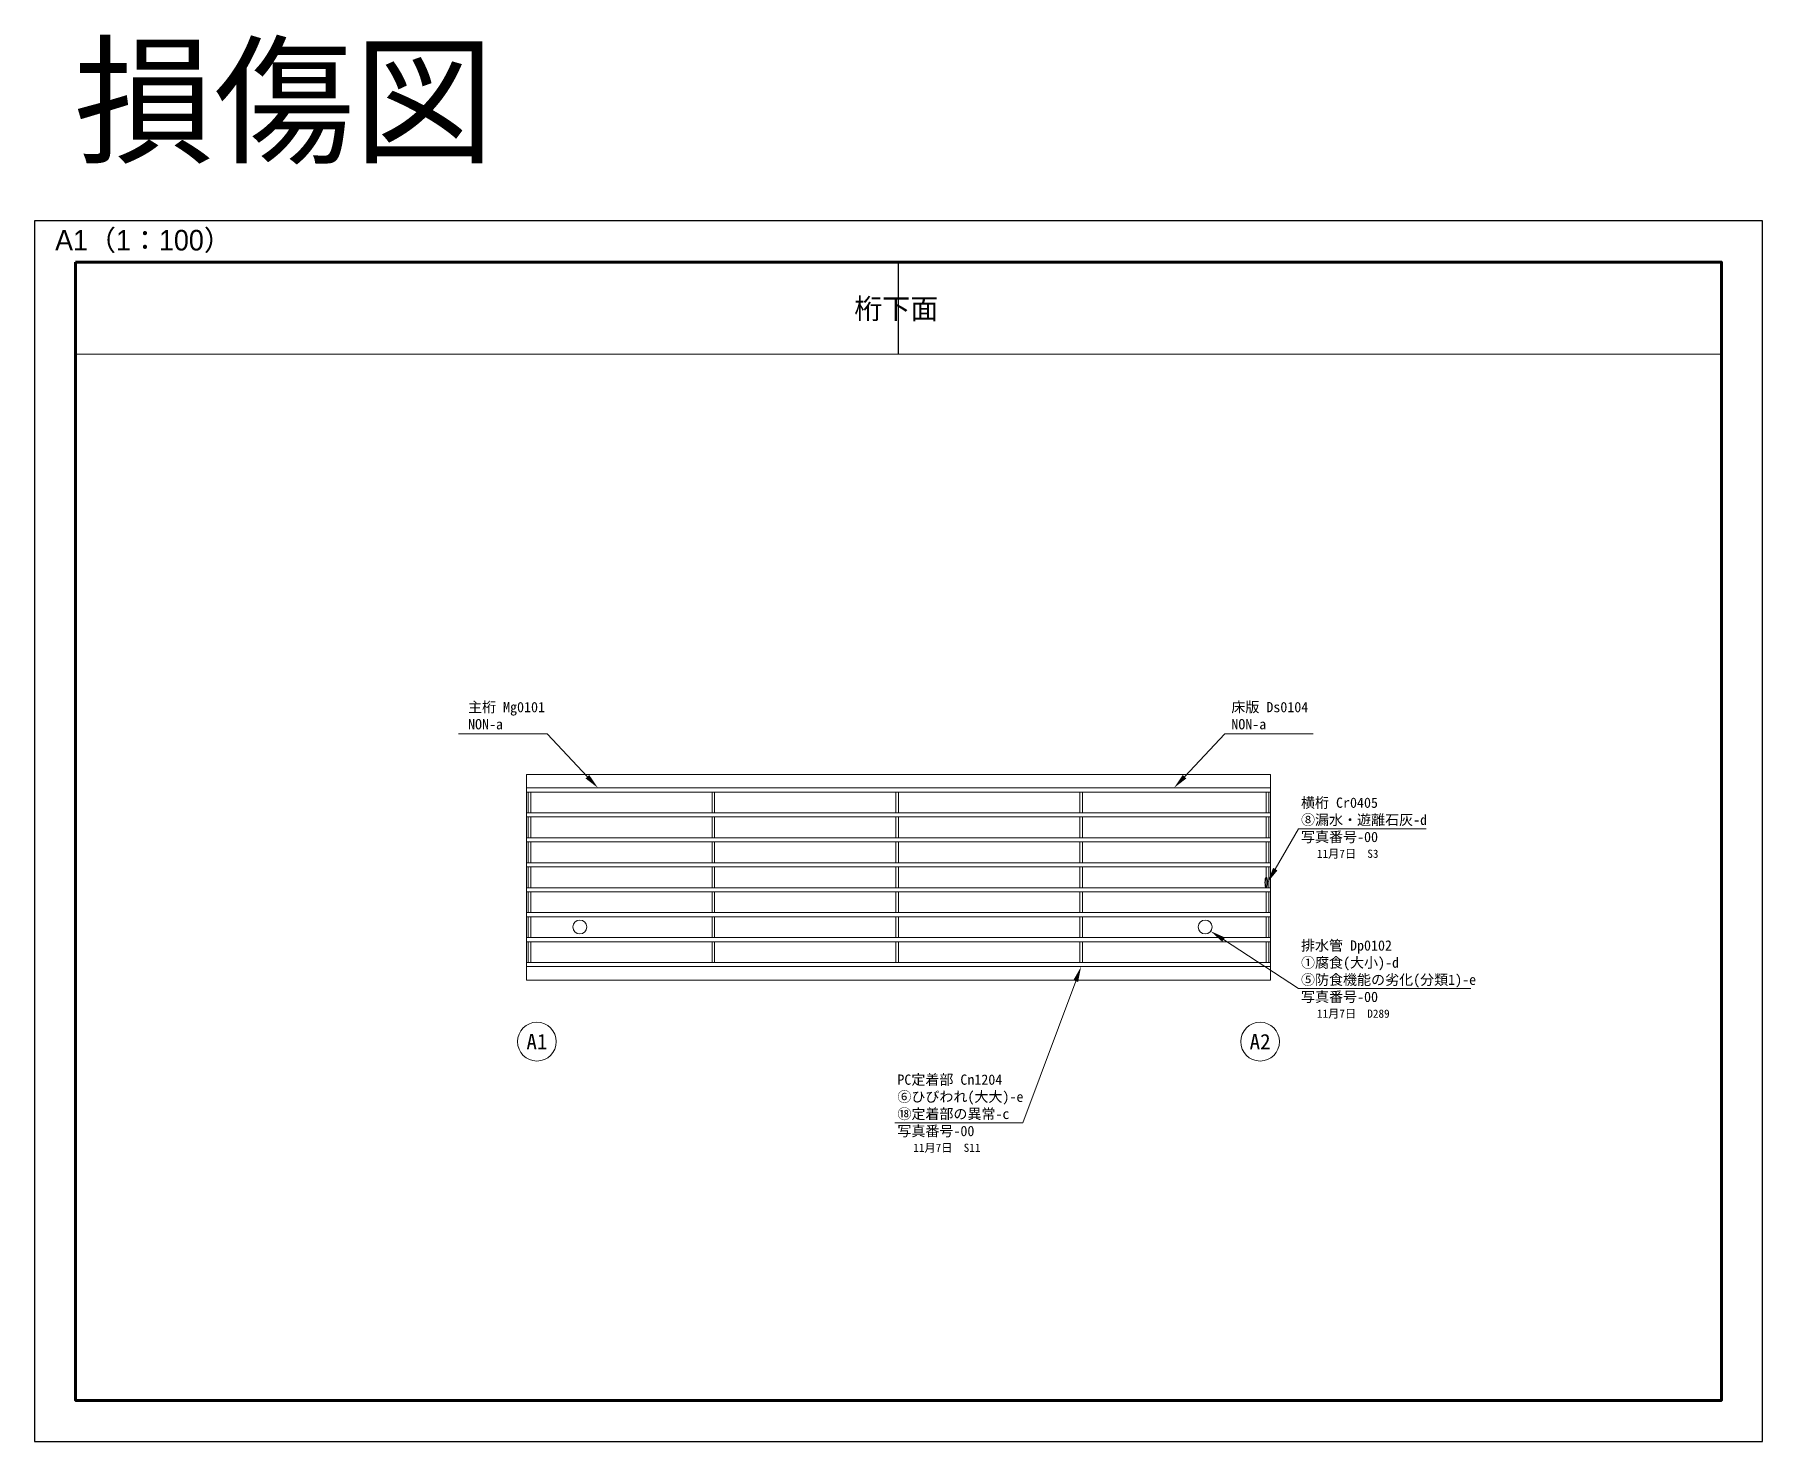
# Model space of a CAD drawing. Header units: millimetres. Extents: x 718636 to 802736, y 181423 to 368697.
# Drawn here: x 718636 to 802736, y 300223 to 368697 of the extents above; entities that cross this region are included whole.
import ezdxf
from ezdxf import colors
from ezdxf.entities.mleader import LeaderData, LeaderLine
from ezdxf.math import Vec2, Vec3

# ---------------------------------------------------------------- set-up
doc = ezdxf.new("R2010")
doc.units = ezdxf.units.MM
doc.layers.get('Defpoints').update_dxf_attribs({"color": 4})
for name, color, linetype, lineweight in [('D-MTR-FRAM', 7, 'Continuous', 13), ('D-STR', 1, 'Continuous', 13), ('D-STR-HTXT', 7, 'Continuous', 13), ('D-STR-TXT', 7, 'Continuous', 13), ('D-TTL', 2, 'Continuous', 140)]:
    doc.layers.add(name, color=color, linetype=linetype, lineweight=lineweight)
doc.styles.add('MS ゴシック', font='MS Gothic.ttf')
doc.styles.add('MSPゴシック', font='MS PGothic.ttf')
doc.styles.add('MSゴシック', font='MS Gothic.ttf')
doc.styles.get("Standard").update_dxf_attribs({"font": 'arial.ttf'})
doc.linetypes.add('fusyoku_line', pattern='A,4,0,["|",Standard,S=5,R=0,X=0,Y=-0.2],5', length=9)

msp = doc.modelspace()

# ---------------------------------------------------------------- texts
at = {"layer": 'D-STR-HTXT', "attachment_point": 7, "style": 'MSゴシック'}
for s, width, insert, char_height in [('損傷図', 40139.21, (720550, 362368), 5000), ('主桁 Mg0101\\PNON-a', 16109.14, (739735, 334872), 500), ('床版 Ds0104\\PNON-a', 16109.14, (776886, 334872), 500)]:
    msp.add_mtext_dynamic_manual_height_columns(s, width=width, gutter_width=50, heights=[0], dxfattribs=dict(at, insert=insert, char_height=char_height))
at = {"layer": 'D-STR-HTXT', "color": 1, "char_height": 500, "attachment_point": 7, "style": 'MSゴシック'}
for s, insert in [('横桁 Cr0405\\P⑧漏水・遊離石灰-d\\P写真番号-00', (780277, 329338)), ('排水管 Dp0102\\P①腐食(大小)-d\\P⑤防食機能の劣化(分類1)-e\\P写真番号-00', (780277, 321556)), ('PC定着部 Cn1204\\P⑥ひびわれ(大大)-e\\P⑱定着部の異常-c\\P写真番号-00', (760631, 315026))]:
    msp.add_mtext_dynamic_manual_height_columns(s, width=9073.14, gutter_width=50, heights=[0], dxfattribs=dict(at, insert=insert))
at = {"layer": 'D-STR-TXT', "style": 'MSPゴシック'}
msp.add_text('桁下面', height=1000, dxfattribs=at).set_placement((758533, 354855))
at = {"layer": 'D-STR-TXT', "char_height": 750, "attachment_point": 5, "style": 'MSゴシック'}
for s, insert in [('A1', (743086, 319681)), ('A2', (778286, 319681))]:
    msp.add_mtext_dynamic_manual_height_columns(s, width=23330.92, gutter_width=129, heights=[0], dxfattribs=dict(at, insert=insert))
at = {"layer": 'Defpoints', "insert": (719636, 358623), "char_height": 1000, "attachment_point": 4, "style": 'MS ゴシック'}
msp.add_mtext('{\\fMS PGothic|b0|i0|c128|p50;A1（1：100）}', dxfattribs=at)
at = {"layer": 'Defpoints', "char_height": 400, "attachment_point": 7, "style": 'MSゴシック'}
for s, insert in [('11月7日\u3000S3', (781050, 328581)), ('11月7日\u3000D289', (781050, 320799)), ('11月7日\u3000S11', (761404, 314269))]:
    msp.add_mtext_dynamic_manual_height_columns(s, width=9073.14, gutter_width=50, heights=[0], dxfattribs=dict(at, insert=insert))

# ---------------------------------------------------------------- linework, layer by layer
at = {"layer": 'D-MTR-FRAM'}
msp.add_lwpolyline([(720636, 353139), (720636, 302223), (800736, 302223), (800736, 353139)], close=True, dxfattribs=at)
at = {"layer": 'D-STR', "color": 0}
for p, q in [((742586, 332681), (778786, 332681)), ((742586, 322681), (742586, 332681)), ((778786, 322681), (778786, 332681)), ((742586, 332031), (778786, 332031)), ((742586, 331831), (778786, 331831)), ((742661, 330816), (742661, 331831)), ((742786, 330816), (742786, 331831)), ((751611, 330816), (751611, 331831)), ((751736, 330816), (751736, 331831)), ((760561, 330816), (760561, 331831)), ((760686, 330816), (760686, 331831)), ((769511, 330816), (769511, 331831)), ((769636, 330816), (769636, 331831)), ((778586, 330816), (778586, 331831)), ((778711, 330816), (778711, 331831)), ((742586, 330816), (778786, 330816)), ((742586, 330616), (778786, 330616)), ((742661, 329602), (742661, 330616)), ((742786, 329602), (742786, 330616)), ((751611, 329602), (751611, 330616)), ((751736, 329602), (751736, 330616)), ((760561, 329602), (760561, 330616)), ((760686, 329602), (760686, 330616)), ((769511, 329602), (769511, 330616)), ((769636, 329602), (769636, 330616)), ((778586, 329602), (778586, 330616)), ((778711, 329602), (778711, 330616)), ((742586, 329602), (778786, 329602)), ((742586, 329402), (778786, 329402)), ((742661, 328388), (742661, 329402)), ((742786, 328388), (742786, 329402)), ((751611, 328388), (751611, 329402)), ((751736, 328388), (751736, 329402)), ((760561, 328388), (760561, 329402)), ((760686, 328388), (760686, 329402)), ((769511, 328388), (769511, 329402)), ((769636, 328388), (769636, 329402)), ((778586, 328388), (778586, 329402)), ((778711, 328388), (778711, 329402)), ((742586, 328388), (778786, 328388)), ((742586, 328188), (778786, 328188)), ((742661, 327174), (742661, 328188)), ((742786, 327174), (742786, 328188)), ((751611, 327174), (751611, 328188)), ((751736, 327174), (751736, 328188)), ((760561, 327174), (760561, 328188)), ((760686, 327174), (760686, 328188)), ((769511, 327174), (769511, 328188)), ((769636, 327174), (769636, 328188)), ((778586, 327174), (778586, 328188)), ((778711, 327174), (778711, 328188)), ((742586, 327174), (778786, 327174)), ((742586, 326974), (778786, 326974)), ((742661, 325959), (742661, 326974)), ((742786, 325959), (742786, 326974)), ((751611, 325959), (751611, 326974)), ((751736, 325959), (751736, 326974)), ((760561, 325959), (760561, 326974)), ((760686, 325959), (760686, 326974)), ((769511, 325959), (769511, 326974)), ((769636, 325959), (769636, 326974)), ((778586, 325959), (778586, 326974)), ((778711, 325959), (778711, 326974)), ((742586, 325959), (778786, 325959)), ((742586, 325759), (778786, 325759)), ((742661, 324745), (742661, 325759)), ((742786, 324745), (742786, 325759)), ((751611, 324745), (751611, 325759)), ((751736, 324745), (751736, 325759)), ((760561, 324745), (760561, 325759)), ((760686, 324745), (760686, 325759)), ((769511, 324745), (769511, 325759)), ((769636, 324745), (769636, 325759)), ((778586, 324745), (778586, 325759)), ((778711, 324745), (778711, 325759)), ((742586, 324745), (778786, 324745)), ((742586, 324545), (778786, 324545)), ((742661, 323531), (742661, 324545)), ((742786, 323531), (742786, 324545)), ((751611, 323531), (751611, 324545)), ((751736, 323531), (751736, 324545)), ((760561, 323531), (760561, 324545)), ((760686, 323531), (760686, 324545)), ((769511, 323531), (769511, 324545)), ((769636, 323531), (769636, 324545)), ((778586, 323531), (778586, 324545)), ((778711, 323531), (778711, 324545)), ((742586, 323531), (778786, 323531)), ((742586, 323331), (778786, 323331)), ((742586, 322681), (778786, 322681))]:
    msp.add_line(p, q, dxfattribs=at)
msp.add_circle((745178, 325261), 340, dxfattribs=at)
at = {"layer": 'D-STR-HTXT', "color": 1}
msp.add_circle((775610, 325261), 340, dxfattribs=at)
at = {"layer": 'D-STR-HTXT', "color": 1, "linetype": 'fusyoku_line', "ltscale": 8}
msp.add_ellipse((778586, 327427), major_axis=(0, 254), ratio=0.256338, dxfattribs=at)
at = {"layer": 'D-STR-TXT'}
for centre in [(743086, 319681), (778286, 319681)]:
    msp.add_circle(centre, 945, dxfattribs=at)
at = {"layer": 'D-TTL', "linetype": 'Continuous'}
msp.add_lwpolyline([(720636, 357623), (800736, 357623), (800736, 302223), (720636, 302223)], close=True, dxfattribs=at)
at = {"layer": 'Defpoints'}
msp.add_line((760686, 353139), (760686, 357623), dxfattribs=at)
at = {"layer": 'Defpoints', "linetype": 'Continuous'}
msp.add_lwpolyline([(718636, 300223), (802736, 300223), (802736, 359623), (718636, 359623)], close=True, dxfattribs=at)

msp.set_redraw_order([(e.dxf.handle, doc.entitydb.next_handle()) for e in msp.query("TEXT MTEXT ATTDEF DIMENSION ARC_DIMENSION")])  # texts and dimensions are drawn at this point

# ---------------------------------------------------------------- leaders
at = {"layer": 'D-STR-HTXT'}
ml = msp.add_multileader_mtext('Standard', dxfattribs=at)
ml.set_content('')
ml.set_leader_properties(color=256, linetype='ByLayer', lineweight=13)
ml.build(insert=Vec2(0, 0))
ml.multileader.update_dxf_attribs({"text_left_attachment_type": 8, "text_right_attachment_type": 5, "dogleg_length": 5000, "arrow_head_size": 750})
ctx = ml.context
ctx.base_point, ctx.char_height, ctx.arrow_head_size, ctx.plane_origin = Vec3(739278, 334659), 200, 750, Vec3(746713, 332924)
ctx.left_attachment, ctx.right_attachment = 8, 5
notes = []
notes.append((ctx, [(0, (1, 1, 0), (743584, 334659), (-1, 0), 4307, [(0, [(746057, 332031)], 0, [])])]))
ctx.mtext, ml.multileader.dxf.content_type = None, 0
ml = msp.add_multileader_mtext('Standard', dxfattribs=at)
ml.set_content('')
ml.set_leader_properties(color=256, linetype='ByLayer', lineweight=13)
ml.build(insert=Vec2(0, 0))
ml.multileader.update_dxf_attribs({"text_left_attachment_type": 8, "text_right_attachment_type": 5, "dogleg_length": 5000, "arrow_head_size": 750})
ctx = ml.context
ctx.base_point, ctx.char_height, ctx.arrow_head_size, ctx.plane_origin = Vec3(780875, 334659), 200, 750, Vec3(773439, 332924)
ctx.left_attachment, ctx.right_attachment = 8, 5
notes.append((ctx, [(0, (1, 1, 0), (776568, 334659), (1, 0), 4307, [(0, [(774096, 332031)], 0, [])])]))
ctx.mtext, ml.multileader.dxf.content_type = None, 0
at = {"layer": 'D-STR-HTXT', "color": 1}
ml = msp.add_multileader_mtext('Standard', dxfattribs=at)
ml.set_content('')
ml.set_leader_properties(color=256, linetype='ByLayer', lineweight=13)
ml.build(insert=Vec2(0, 0))
ml.multileader.update_dxf_attribs({"text_left_attachment_type": 8, "text_right_attachment_type": 5, "dogleg_length": 5000, "arrow_head_size": 750})
ctx = ml.context
ctx.base_point, ctx.char_height, ctx.arrow_head_size, ctx.plane_origin = Vec3(786376, 330045), 200, 750, Vec3(771784, 328310)
ctx.left_attachment, ctx.right_attachment = 8, 5
notes.append((ctx, [(0, (1, 1, 0), (780157, 330045), (1, 0), 6219, [(0, [(778651, 327427)], 0, [])])]))
ctx.mtext, ml.multileader.dxf.content_type = None, 0
ml = msp.add_multileader_mtext('Standard', dxfattribs=at)
ml.set_content('')
ml.set_leader_properties(color=256, linetype='ByLayer', lineweight=13)
ml.build(insert=Vec2(0, 0))
ml.multileader.update_dxf_attribs({"text_left_attachment_type": 8, "text_right_attachment_type": 5, "dogleg_length": 5000, "arrow_head_size": 750})
ctx = ml.context
ctx.base_point, ctx.char_height, ctx.arrow_head_size, ctx.plane_origin = Vec3(788537, 322263), 200, 750, Vec3(771784, 320528)
ctx.left_attachment, ctx.right_attachment = 8, 5
notes.append((ctx, [(0, (1, 1, 0), (780157, 322263), (1, 0), 8380, [(0, [(775881, 325055)], 0, [])])]))
ctx.mtext, ml.multileader.dxf.content_type = None, 0
ml = msp.add_multileader_mtext('Standard', dxfattribs=at)
ml.set_content('')
ml.set_leader_properties(color=256, linetype='ByLayer', lineweight=13)
ml.build(insert=Vec2(0, 0))
ml.multileader.update_dxf_attribs({"text_left_attachment_type": 8, "text_right_attachment_type": 5, "dogleg_length": 5000, "arrow_head_size": 750})
ctx = ml.context
ctx.base_point, ctx.char_height, ctx.arrow_head_size, ctx.plane_origin = Vec3(760511, 315733), 200, 750, Vec3(775103, 313999)
ctx.left_attachment, ctx.right_attachment = 8, 5
notes.append((ctx, [(0, (1, 1, 0), (766730, 315733), (-1, 0), 6219, [(0, [(769574, 323331)], 0, [])])]))
ctx.mtext, ml.multileader.dxf.content_type = None, 0
for ctx, leaders in notes:
    for number, flags, end, landing, length, lines in leaders:
        leader = LeaderData()
        leader.index, (leader.has_last_leader_line, leader.has_dogleg_vector, leader.attachment_direction) = number, flags
        leader.last_leader_point, leader.dogleg_vector, leader.dogleg_length = Vec3(end), Vec3(landing), length
        for number, points, colour, breaks in lines:
            line = LeaderLine()
            line.index, line.vertices, line.color, line.breaks = number, Vec3.list(points), colors.encode_raw_color(colour), breaks
            leader.lines.append(line)
        ctx.leaders.append(leader)

doc.saveas('drawing.dxf')
